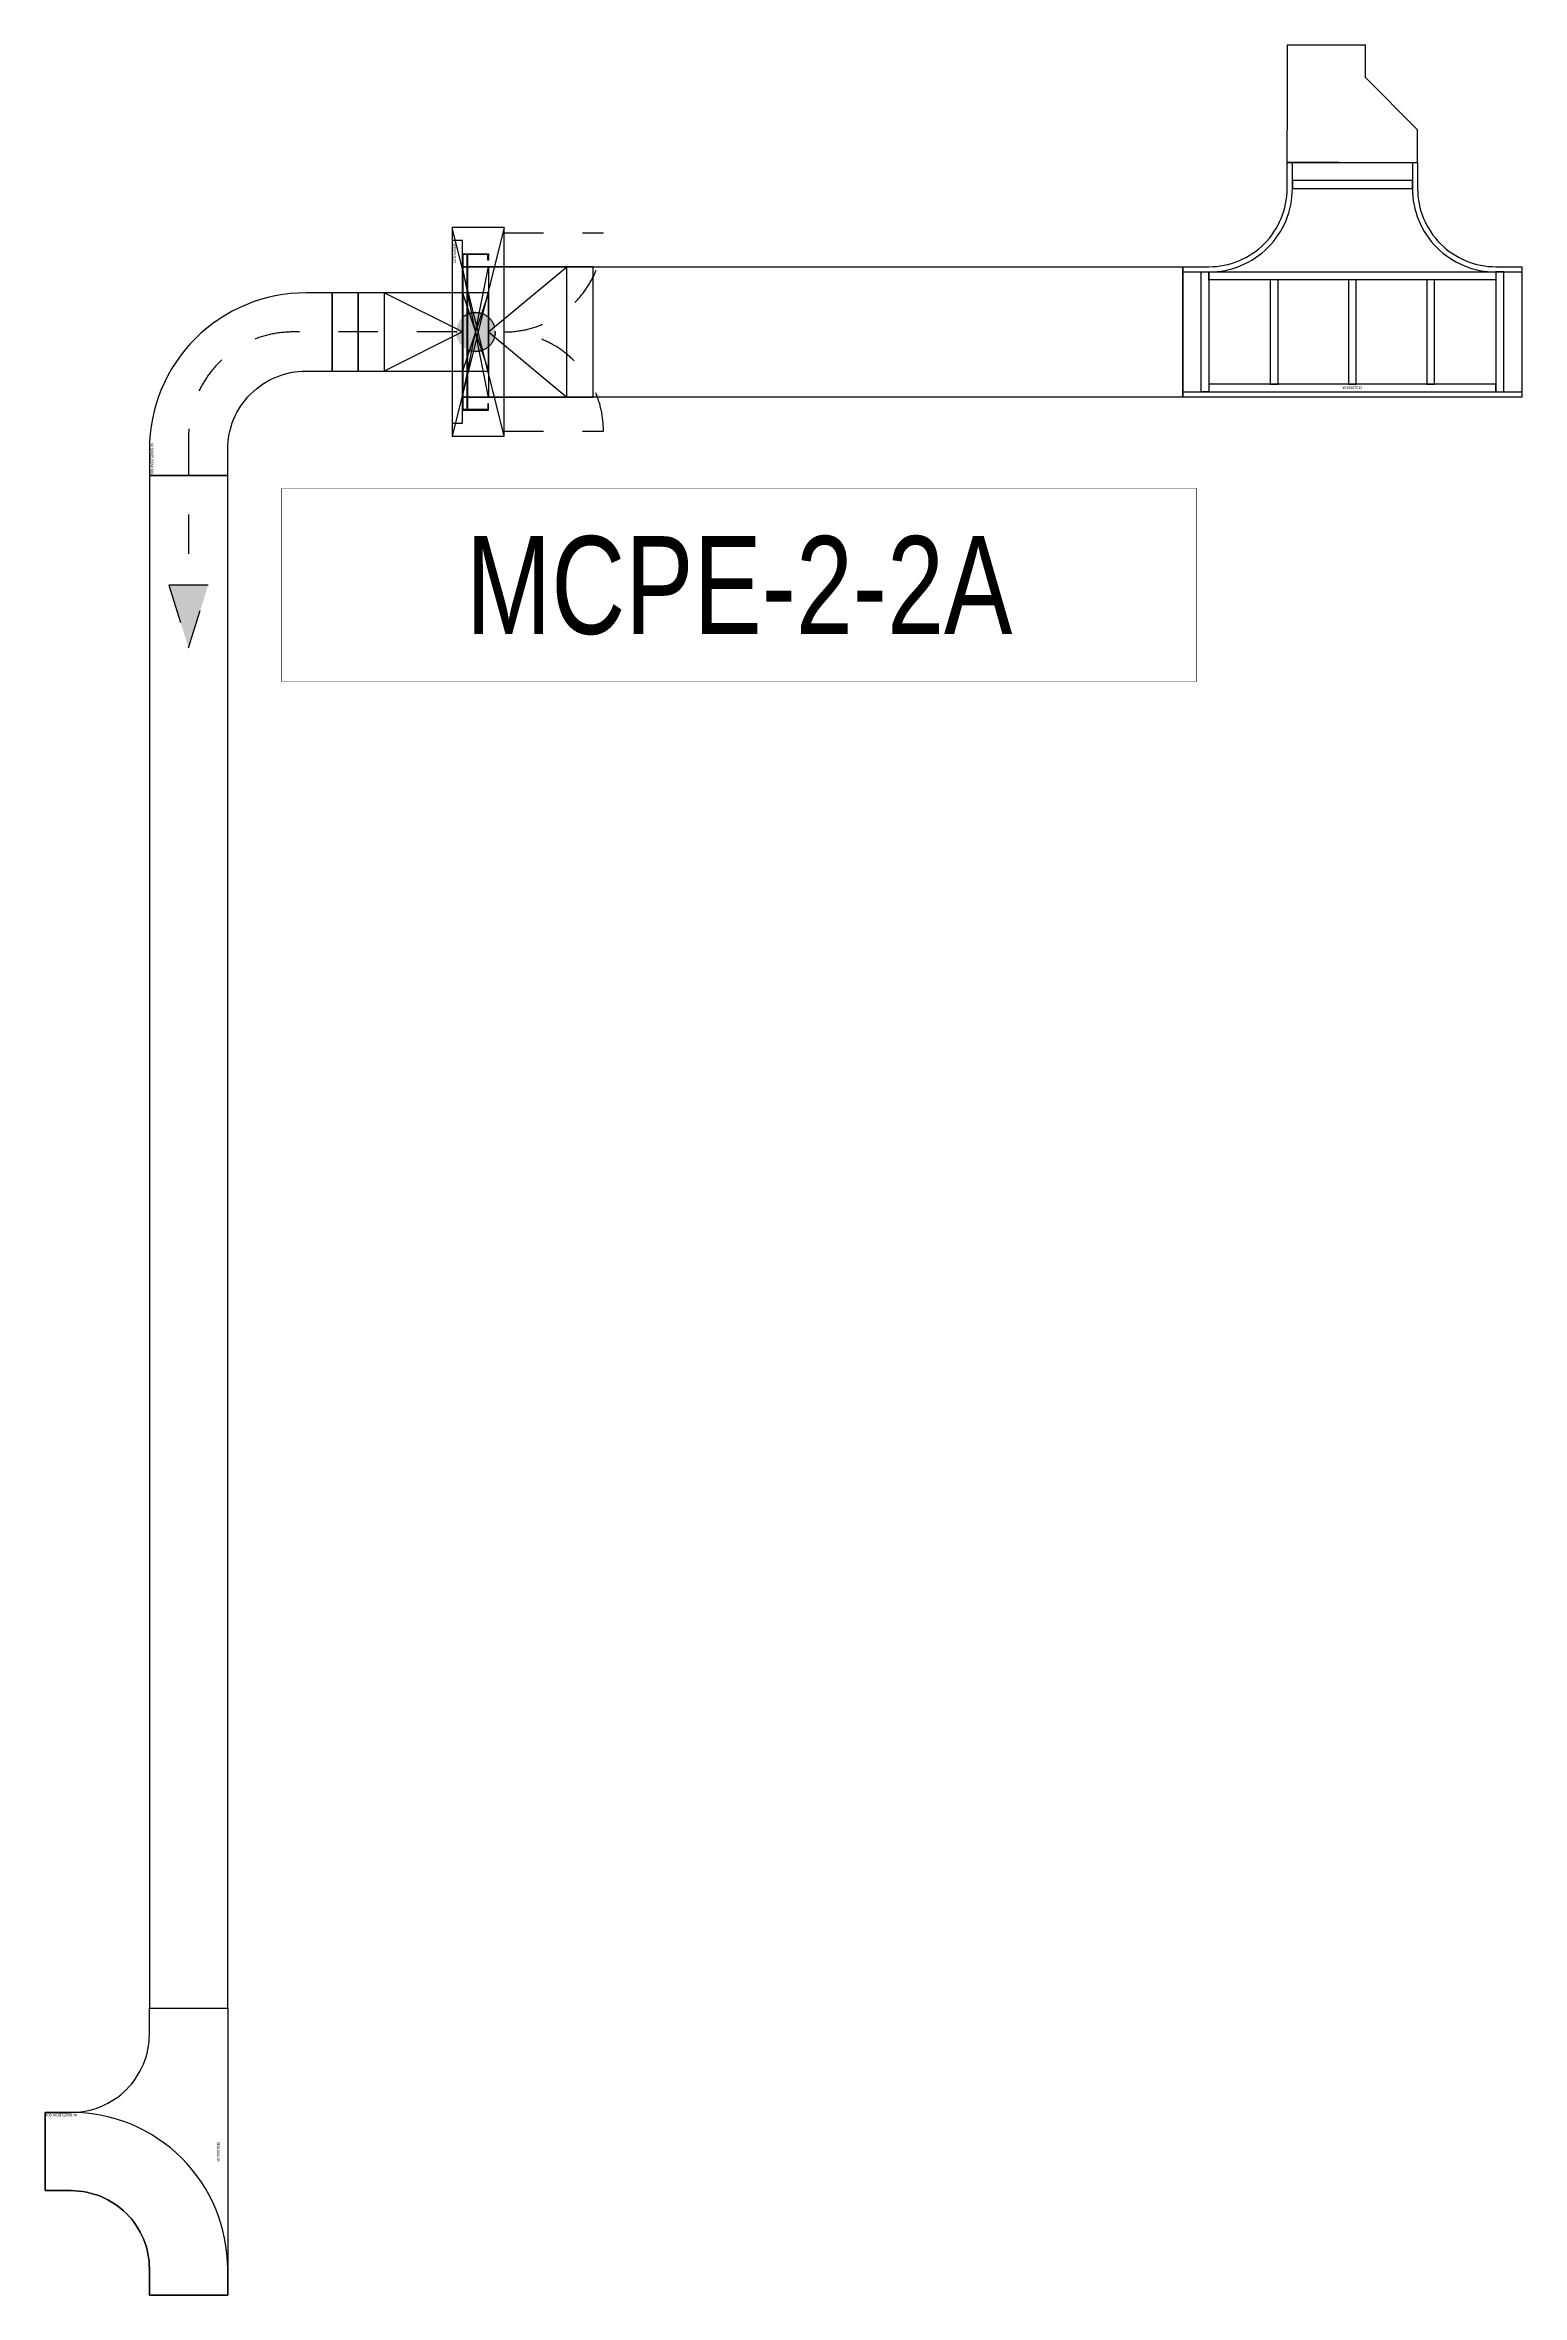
# Model space of a CAD drawing. Header units: millimetres. Extents: x -149088 to 500787, y -530175 to 1035835.
# Drawn here: x 100444 to 106104, y -55695 to -47070 of the extents above; entities that cross this region are included whole.
import ezdxf
from ezdxf.enums import TextEntityAlignment as Align

# ---------------------------------------------------------------- set-up
doc = ezdxf.new("R2010")
doc.units = ezdxf.units.MM
doc.header["$LTSCALE"] = 150
doc.linetypes.add('CONTINOUS', pattern=[0])
doc.linetypes.add('D1', pattern=[3, 1, -1, 1])
doc.layers.get('Defpoints').update_dxf_attribs({"color": 150})
for name, color, linetype in [('------01 Motor Control Panel or Center', 4, 'Continuous'), ('-----00 LV_CABLE', 2, 'Continuous'), ('-----26 Electrical Cable Tray', 200, 'Continuous'), ('-----26 Electrical Cable Tray_건물(UPS)', 100, 'Continuous')]:
    doc.layers.add(name, color=color, linetype=linetype)
doc.styles.add('ELEC', font='')
doc.styles.get("Standard").update_dxf_attribs({"font": ''})
doc.styles.get('ELEC').set_extended_font_data('Dotum')
doc.styles.get('Standard').set_extended_font_data('Dotum')
doc.dimstyles.new('전기통신참고용-치수', dxfattribs={"dimscale": 15, "dimtxt": 2, "dimasz": 0, "dimexe": 0, "dimexo": 0, "dimgap": 0.4, "dimtad": 4, "dimdec": 0, "dimzin": 0, "dimdsep": 46, "dimtxsty": 'Standard', "dimblk": 'NONE', "dimcen": 0, "dimse1": 1, "dimse2": 1, "dimsd1": 1, "dimsd2": 1, "dimclrd": 8, "dimclre": 8, "dimclrt": 8, "dimadec": 0, "dimazin": 0, "dimtfac": 1, "dimtdec": 0, "dimtix": 1, "dimtmove": 2, "dimatfit": 0, "dimldrblk": 'NONE', "dimfxl": 2, "dimtolj": 1, "dimtzin": 0, "dimarcsym": 0})

# ---------------------------------------------------------------- blocks, each defined once
blk = doc.blocks.new('*U27')
at = {"color": 0}
blk.add_lwpolyline([(0, 0), (-100, 0, -0.414214), (-400, 300), (-400, 400), (-700, 400), (-700, 300, 0.414214), (-100, -300), (0, -300)], format="xyb", close=True, dxfattribs=at)
at = {"color": 0, "style": 'ELEC'}
blk.add_text('W:300(ELBOW 90)', height=10, dxfattribs=at).set_placement((-5, -290), align=Align.MIDDLE_RIGHT)
blk = doc.blocks.new('*U45')
at = {"color": 0}
blk.add_lwpolyline([(-400, 400), (-400, 300, 0.414214), (-100, 0), (0, 0), (0, -500), (-1300, -500), (-1300, 0), (-1200, 0, 0.414214), (-900, 300), (-900, 400)], format="xyb", close=True, dxfattribs=at)
at = {"color": 5}
for points in [[(-1300, -20), (-1200, -20, 0.414214), (-880, 300), (-880, 400)], [(-420, 400), (-420, 300, 0.414214), (-100, -20), (0, -20)]]:
    blk.add_lwpolyline(points, format="xyb", dxfattribs=at)
at = {"color": 251}
for points in [[(-420, 330), (-880, 330), (-880, 300), (-420, 300)], [(-1230, -20), (-1200, -20), (-1200, -480), (-1230, -480)], [(-100, -50), (-1200, -50), (-1200, -20), (-100, -20)], [(-935, -50), (-965, -50), (-965, -450), (-935, -450)], [(-635, -50), (-665, -50), (-665, -450), (-635, -450)], [(-335, -50), (-365, -50), (-365, -450), (-335, -450)], [(-70, -20), (-100, -20), (-100, -480), (-70, -480)], [(-100, -450), (-1200, -450), (-1200, -480), (-100, -480)]]:
    blk.add_lwpolyline(points, close=True, dxfattribs=at)
at = {"color": 5}
blk.add_lwpolyline([(-1300, -480), (0, -480)], dxfattribs=at)
at = {"color": 0, "style": 'ELEC'}
blk.add_text('W:500(TEE)', height=10, dxfattribs=at).set_placement((-650, -465), align=Align.MIDDLE)
blk = doc.blocks.new('*D40')
at = {"layer": 'Defpoints', "color": 0, "transparency": 16777216}
for p in [(-450, 500), (-450, 500), (-450, 0)]:
    blk.add_point(p, dxfattribs=at)
at = {"color": 8, "transparency": 16777216, "insert": (-429, 250), "char_height": 30, "attachment_point": 5, "rotation": 90, "style": 'ELEC'}
blk.add_mtext('\\A1;{\\C0;500}', dxfattribs=at)
blk = doc.blocks.new('_None')
blk = doc.blocks.new('*D41')
at = {"layer": 'Defpoints', "color": 0, "transparency": 16777216}
for p in [(0, 300), (0, 300), (0, 0)]:
    blk.add_point(p, dxfattribs=at)
at = {"color": 8, "transparency": 16777216, "insert": (-21, 150), "char_height": 30, "attachment_point": 5, "rotation": 90, "style": 'ELEC'}
blk.add_mtext('\\A1;{\\C0;300}', dxfattribs=at)
blk = doc.blocks.new('*U10')
at = {"linetype": 'Continuous', "ltscale": 0.1}
for p, q in [((-250, 56.6), (-250, 58.6)), ((-200, 56.6), (-200, 58.6)), ((-150, 56.6), (-150, 58.6)), ((-100, 56.6), (-100, 58.6)), ((-50, 56.6), (-50, 58.6)), ((0, 56.6), (0, 58.6)), ((50, 56.6), (50, 58.6)), ((100, 56.6), (100, 58.6)), ((150, 56.6), (150, 58.6)), ((200, 56.6), (200, 58.6)), ((250, 56.6), (250, 58.6))]:
    blk.add_line(p, q, dxfattribs=at)
for points in [[(-300, 40), (-300, 140), (-275, 140), (-275, 137.4), (-297.4, 137.4), (-297.4, 40)], [(300, 40), (300, 140), (275, 140), (275, 137.4), (297.4, 137.4), (297.4, 40)], [(-297.4, 58.6), (297.4, 58.6)], [(-297.4, 56.6), (297.4, 56.6)], [(297.4, 42.6), (-297.4, 42.6)]]:
    blk.add_lwpolyline(points, dxfattribs=at)
blk.add_lwpolyline([(350, 0), (350, 40), (-350, 40), (-350, 0)], close=True, dxfattribs=at)
at = {"linetype": 'Continuous', "ltscale": 0.1, "style": 'ELEC'}
blk.add_text('W600*H100', height=10, dxfattribs=at).set_placement((-340, 10), align=Align.MIDDLE_LEFT)
blk = doc.blocks.new('TV5')
at = {"color": 0}
for p, q in [((250, 500), (-250, 500)), ((-250, 500), (-250, 400)), ((250, 400), (250, 500)), ((-250, 400), (-250, 0)), ((250, 0), (250, 400)), ((-250, 0), (250, 0))]:
    blk.add_line(p, q, dxfattribs=at)
at = {"color": 8}
for p, q in [((0, 100), (-250, 400)), ((250, 400), (-250, 400)), ((0, 100), (250, 400)), ((-250, 100), (250, 100)), ((250, 100), (-250, 0)), ((250, 0), (-250, 100))]:
    blk.add_line(p, q, dxfattribs=at)
blk = doc.blocks.new('A$Ce36f1fdd')
at = {"color": 0}
for p, q in [((400, 150), (0, 150)), ((0, 150), (0, -150)), ((500, 150), (400, 150)), ((500, -150), (500, 150)), ((0, -150), (400, -150)), ((400, -150), (500, -150))]:
    blk.add_line(p, q, dxfattribs=at)
at = {"color": 8}
for p, q in [((100, -150), (0, 150)), ((0, -150), (100, 150)), ((100, 0), (400, 150)), ((100, 150), (100, -150)), ((400, -150), (400, 150)), ((100, 0), (400, -150))]:
    blk.add_line(p, q, dxfattribs=at)
blk = doc.blocks.new('MCP_EQUIPMENT-2')
for p, q in [((200, 400), (0, -400)), ((200, -400), (0, 400))]:
    blk.add_line(p, q)
at = {"color": 1, "linetype": 'D1'}
for p, q in [((200, 380), (580, 380)), ((200, -380), (580, -380))]:
    blk.add_line(p, q, dxfattribs=at)
blk.add_lwpolyline([(200, 400), (0, 400), (0, -400), (200, -400)], close=True)
for centre, start, end in [((200, 380), 270, 0), ((200, -380), 0, 90)]:
    blk.add_arc(centre, 380, start, end, dxfattribs=at)
blk = doc.blocks.new('11')
at = {"linetype": 'D1'}
h = blk.add_hatch(color=256, dxfattribs=at)
edge = h.paths.add_edge_path()
edge.add_arc((0, 0), 75, 0, 360)
blk.add_circle((0, 0), 75, dxfattribs=at)
for p in [(-75, 0), (0, 75), (75, 0), (0, -75)]:
    blk.add_point(p, dxfattribs=at)
blk = doc.blocks.new('22')
at = {"linetype": 'D1'}
h = blk.add_hatch(color=0, dxfattribs=at)
h.dxf.hatch_style = 1
h.paths.add_polyline_path([(0, 0), (-240.6, 75), (-240.6, -75)])
at = {"color": 0, "linetype": 'D1'}
blk.add_lwpolyline([(-240.6, -75), (0, 0), (-240.6, 75)], close=True, dxfattribs=at)
blk = doc.blocks.new('*U26')
at = {"color": 0}
blk.add_lwpolyline([(-1100, 0), (-1000, 0, 0.414214), (-700, 300), (-700, 400), (-400, 400), (-400, 300, 0.414214), (-100, 0), (0, 0), (0, -300), (-1100, -300)], format="xyb", close=True, dxfattribs=at)
at = {"color": 0, "style": 'ELEC'}
blk.add_text('W:300(TEE)', height=10, dxfattribs=at).set_placement((-550, -265), align=Align.MIDDLE)
blk = doc.blocks.new('*U39')
at = {"color": 0}
for points in [[(-450, 0), (-450, 500), (-325, 500), (-325, 500)], [(-325, 500), (-325, 500), (-125, 300), (-125, 300)], [(0, 300), (0, 0), (-125, 0), (-125, 0)], [(-125, 300), (-125, 300), (0, 300), (0, 0)], [(-450, 200), (-450, 0), (-325, 0), (-325, 0)], [(-125, 0), (-125, 0), (-325, 0), (-325, 0)]]:
    blk.add_lwpolyline(points, dxfattribs=at)
for base, p1, p2, override, picture, middle in [((-450, 500), (-450, 0), (-450, 500), {"dimtxsty": 'ELEC'}, '*D40', (-429, 250)), ((0, 300), (0, 0), (0, 300), {"dimtad": 1, "dimtxsty": 'ELEC'}, '*D41', (-21, 150))]:
    dim = blk.add_linear_dim(base=base, p1=p1, p2=p2, angle=90, text='{\\C0;<>}', dimstyle='전기통신참고용-치수', override=override, dxfattribs=at)
    dim.commit()
    dim.dimension.update_dxf_attribs({"geometry": picture, "text_midpoint": middle})

msp = doc.modelspace()

# ---------------------------------------------------------------- linework, layer by layer
at = {"layer": '------01 Motor Control Panel or Center', "linetype": 'CONTINOUS'}
msp.add_lwpolyline([(104855.1, -48770), (104855.1, -49510), (101352, -49510), (101352, -48770)], close=True, dxfattribs=at)
at = {"layer": '-----26 Electrical Cable Tray'}
for points in [[(104803.6, -47920), (104803.6, -48420), (102043.6, -48420), (102043.6, -47920)], [(101543.6, -48320), (101643.6, -48320), (101643.6, -48020), (101543.6, -48020)], [(100843.6, -54595), (101143.6, -54595), (101143.6, -48720), (100843.6, -48720)]]:
    msp.add_lwpolyline(points, close=True, dxfattribs=at)

# ---------------------------------------------------------------- block references
at = {"layer": '------01 Motor Control Panel or Center'}
msp.add_blockref('MCP_EQUIPMENT-2', (102003.6, -48170), dxfattribs=at)
at = {"layer": '-----00 LV_CABLE', "linetype": 'D1'}
msp.add_blockref('11', (102093.6, -48170), dxfattribs=at)
at = {"layer": '-----00 LV_CABLE', "linetype": 'D1', "rotation": 270}
msp.add_blockref('22', (100993.6, -49381), dxfattribs=at)
at = {"layer": '-----26 Electrical Cable Tray', "xscale": -1, "rotation": 270}
msp.add_blockref('*U39', (105203.6, -47070), dxfattribs=at)
at = {"layer": '-----26 Electrical Cable Tray'}
msp.add_blockref('*U45', (106103.6, -47920), dxfattribs=at)
for name, p, rotation in [('*U10', (102003.6, -48170), 270), ('TV5', (102043.6, -48170), 270), ('*U27', (101143.6, -48720), 270), ('A$Ce36f1fdd', (102143.6, -48170), 180), ('*U26', (100843.6, -54595), 90)]:
    msp.add_blockref(name, p, dxfattribs=dict(at, rotation=rotation))
at = {"layer": '-----26 Electrical Cable Tray_건물(UPS)', "rotation": 180}
msp.add_blockref('*U27', (100443.6, -55295), dxfattribs=at)

# ---------------------------------------------------------------- next in the draw order: wipeouts: each hides what was drawn before it
at = {"color": 1}
msp.add_wipeout([(101352, -48770), (104855.1, -48770), (104855.1, -49510), (101352, -49510)], dxfattribs=at).dxf.layer = '------01 Motor Control Panel or Center'

# ---------------------------------------------------------------- next in the draw order: linework, layer by layer
at = {"layer": '-----00 LV_CABLE', "linetype": 'D1'}
msp.add_lwpolyline([(102018.6, -48170), (101393.6, -48170, 0.414214), (100993.6, -48570), (100993.6, -49155.5)], format="xyb", dxfattribs=at)

# ---------------------------------------------------------------- next in the draw order: texts
at = {"layer": '------01 Motor Control Panel or Center', "linetype": 'CONTINOUS', "style": 'ELEC', "width": 0.8}
msp.add_text('MCPE-2-2A', height=375, dxfattribs=at).set_placement((103103.6, -49140), align=Align.MIDDLE)

doc.saveas('drawing.dxf')
